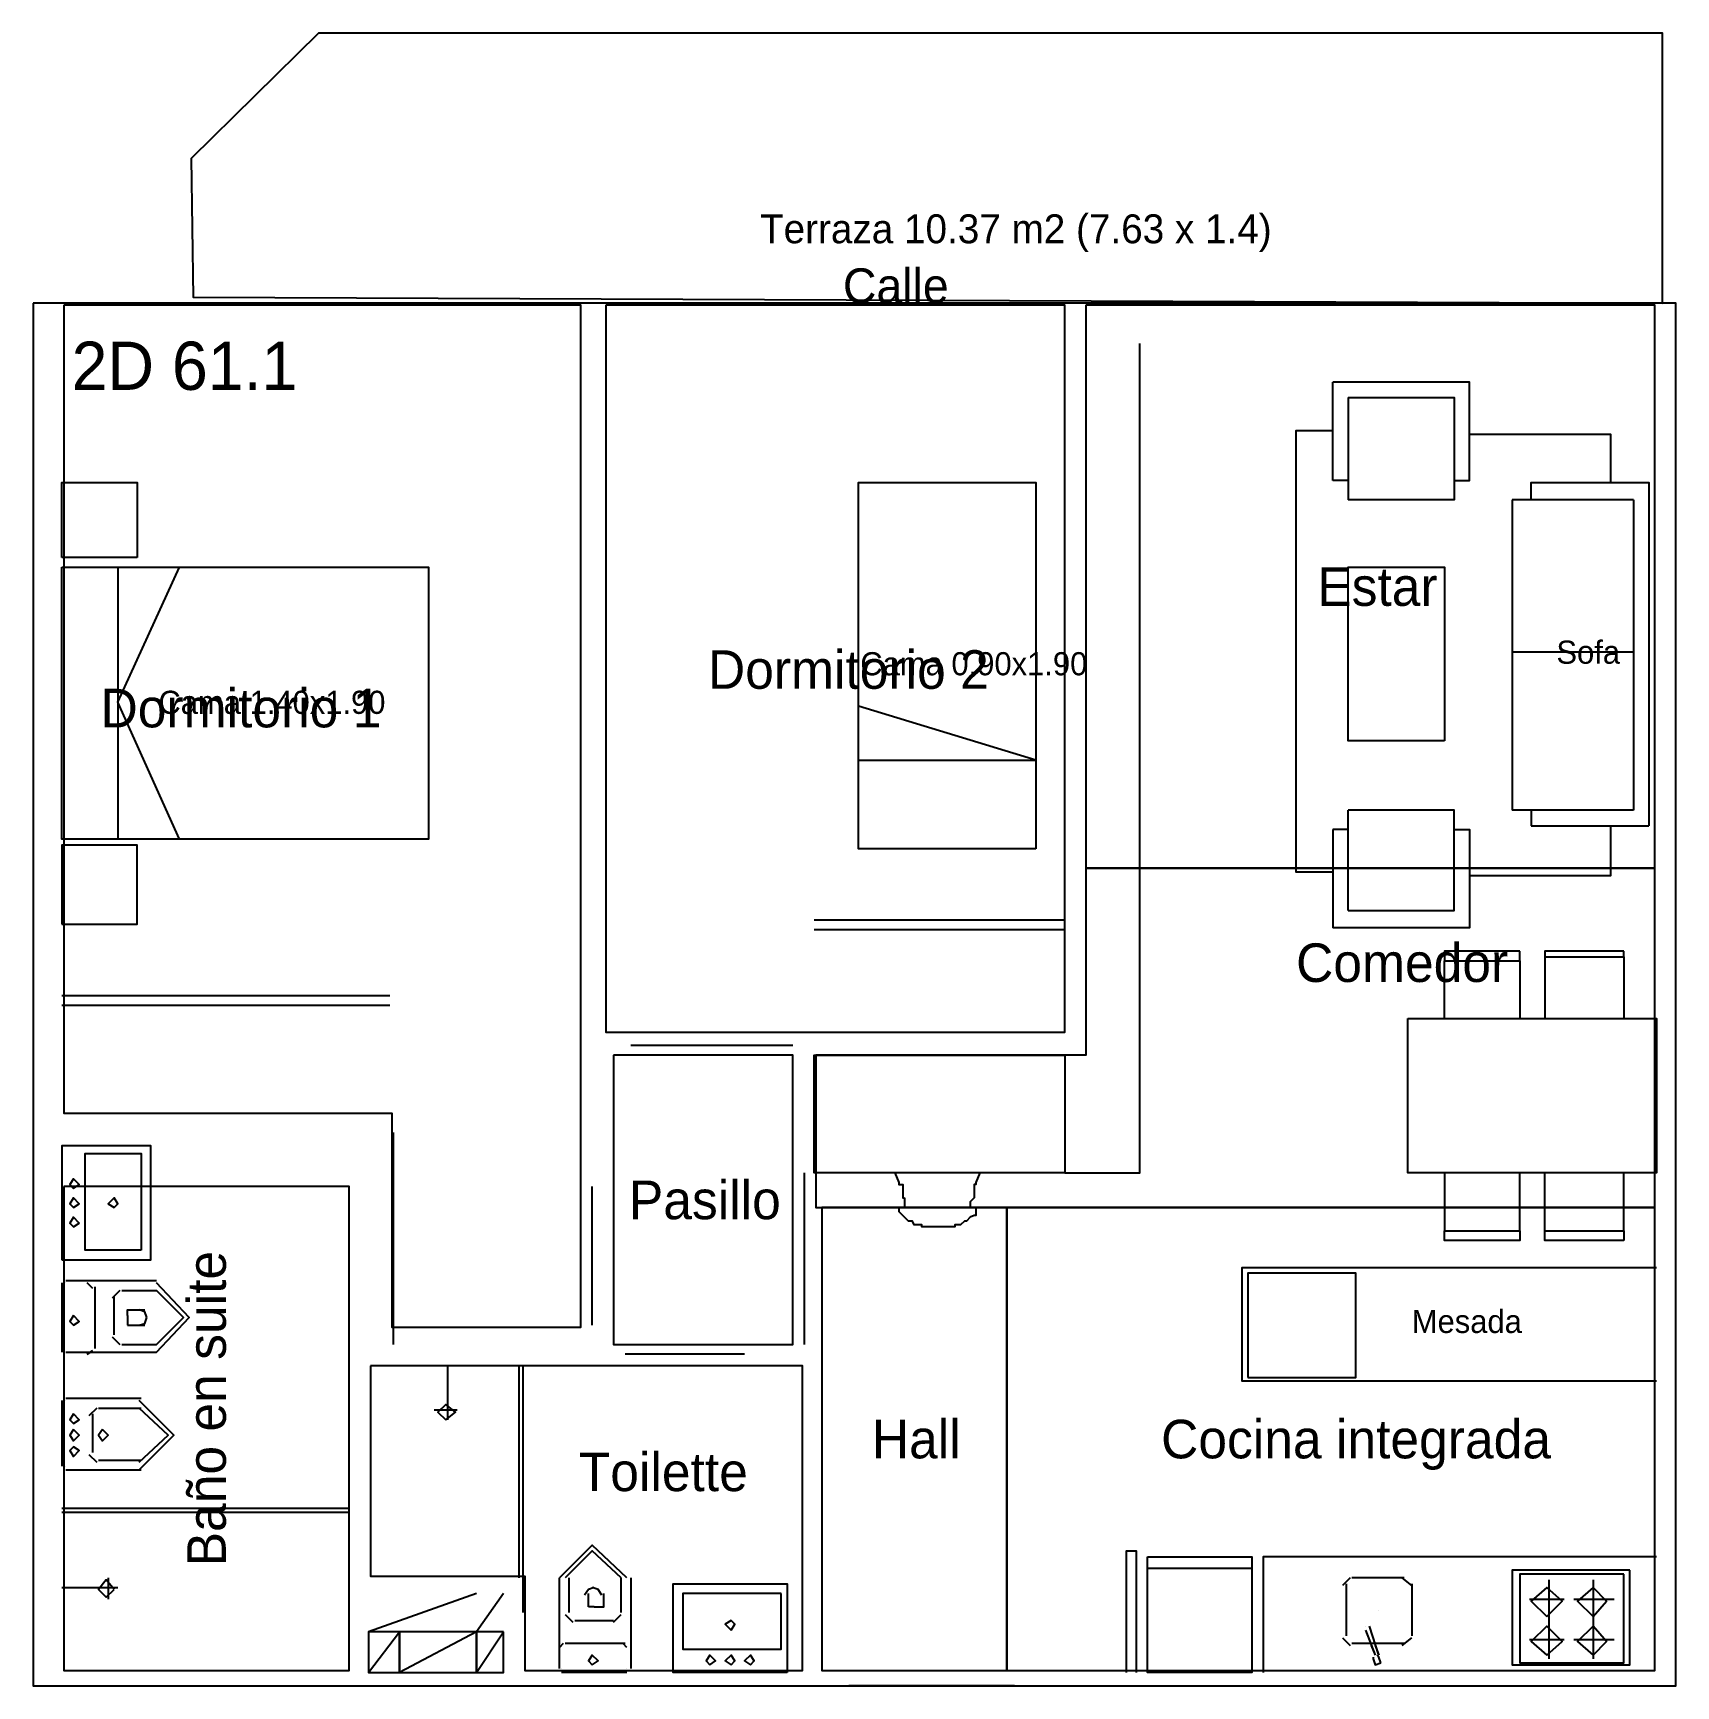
# Model space of a CAD drawing. Header units: metres. Extents: x 0 to 140, y 0 to 9.
# Drawn here: x 0 to 8.52, y 0 to 8.57 of the extents above; entities that cross this region are included whole.
import ezdxf

# ---------------------------------------------------------------- set-up
doc = ezdxf.new("R2010")
doc.units = ezdxf.units.M
for name, color, linetype in [('Trazo_Cotas', 9, 'Continuous'), ('Trazo_Entrada', 1, 'Continuous'), ('Trazo_Equipamiento', 8, 'Continuous'), ('Trazo_Estancias', 3, 'Continuous'), ('Trazo_Fachada', 30, 'Continuous'), ('Trazo_Medianeras', 8, 'Continuous'), ('Trazo_Puertas', 1, 'Continuous'), ('Trazo_Unidad', 7, 'Continuous'), ('Trazo_Ventanas', 5, 'Continuous')]:
    doc.layers.add(name, color=color, linetype=linetype)

msp = doc.modelspace()

# ---------------------------------------------------------------- texts
at = {"layer": 'Trazo_Cotas'}
msp.add_text('Terraza 10.37 m2 (7.63 x 1.4)', height=0.15, dxfattribs=at).set_placement((3.77, 7.48))
at = {"layer": 'Trazo_Equipamiento', "color": 8}
for s, p in [('Sofa', (7.9, 5.3)), ('Cama 0.90x1.90', (4.29, 5.24)), ('Cama 1.40x1.90', (0.65, 5.04)), ('Mesada', (7.15, 1.83))]:
    msp.add_text(s, height=0.12, dxfattribs=at).set_placement(p)
at = {"layer": 'Trazo_Estancias', "color": 2}
msp.add_text('Estar', height=0.2, dxfattribs=at).set_placement((6.66, 5.6))
at = {"layer": 'Trazo_Estancias', "color": 5}
for s, p in [('Dormitorio 2', (3.5, 5.17)), ('Dormitorio 1', (0.35, 4.97))]:
    msp.add_text(s, height=0.2, dxfattribs=at).set_placement(p)
at = {"layer": 'Trazo_Estancias', "color": 40}
msp.add_text('Comedor', height=0.2, dxfattribs=at).set_placement((6.55, 3.65))
at = {"layer": 'Trazo_Estancias', "color": 8}
for s, p in [('Pasillo', (3.09, 2.42)), ('Hall', (4.35, 1.18))]:
    msp.add_text(s, height=0.2, dxfattribs=at).set_placement(p)
at = {"layer": 'Trazo_Estancias', "color": 4}
msp.add_text('Baño en suite', height=0.2, rotation=90, dxfattribs=at).set_placement((1, 0.62))
at = {"layer": 'Trazo_Estancias', "color": 30}
msp.add_text('Cocina integrada', height=0.2, dxfattribs=at).set_placement((5.85, 1.18))
at = {"layer": 'Trazo_Estancias', "color": 4}
msp.add_text('Toilette', height=0.2, dxfattribs=at).set_placement((2.83, 1.01))
at = {"layer": 'Trazo_Fachada'}
msp.add_text('Calle', height=0.18, dxfattribs=at).set_placement((4.2, 7.17))
at = {"layer": 'Trazo_Unidad'}
msp.add_text('2D 61.1', height=0.25, dxfattribs=at).set_placement((0.2, 6.72))

# ---------------------------------------------------------------- linework, layer by layer
at = {"layer": 'Trazo_Cotas'}
msp.add_lwpolyline([(1.48, 8.57), (0.82, 7.92), (0.83, 7.2), (8.45, 7.17), (8.45, 8.57)], close=True, dxfattribs=at)
at = {"layer": 'Trazo_Entrada'}
msp.add_line((5.09, 0), (4.23, 0), dxfattribs=at)
at = {"layer": 'Trazo_Equipamiento', "color": 9}
for p, q in [((6.74, 6.25), (6.74, 6.76)), ((6.82, 6.68), (6.82, 6.15)), ((6.82, 6.25), (6.74, 6.25)), ((7.67, 6.15), (7.67, 4.54)), ((8.3, 6.15), (7.67, 6.15)), ((8.3, 6.15), (8.3, 4.54)), ((0.54, 5.85), (0.15, 5.85)), ((0.44, 5.8), (0.44, 4.39)), ((8.3, 5.36), (7.67, 5.36)), ((6.82, 4.02), (6.82, 4.54)), ((8.3, 4.54), (7.67, 4.54)), ((7.77, 4.54), (7.77, 4.46)), ((7.77, 4.46), (8.38, 4.46)), ((6.74, 4.44), (6.74, 3.93)), ((6.82, 4.44), (6.74, 4.44)), ((5.35, 3.97), (4.05, 3.97)), ((5.35, 3.97), (4.05, 3.97)), ((7.71, 3.76), (7.71, 3.81)), ((8.25, 3.78), (8.25, 3.81)), ((0.15, 3.58), (1.85, 3.58)), ((0.15, 3.58), (1.85, 3.58)), ((4.49, 2.46), (4.49, 2.46)), ((2.3, 0.48), (1.74, 0.28)), ((2.44, 0.48), (2.3, 0.28)), ((1.74, 0.07), (1.9, 0.28)), ((2.3, 0.07), (2.44, 0.28))]:
    msp.add_line(p, q, dxfattribs=at)
at = {"layer": 'Trazo_Equipamiento', "color": 8}
for p, q in [((8.25, 2.36), (8.25, 2.31)), ((0.15, 2.09), (0.15, 1.73)), ((0.17, 2.09), (0.17, 2.09)), ((0.31, 2.06), (0.28, 2.09)), ((0.32, 2.07), (0.32, 1.75)), ((0.45, 2.05), (0.41, 2.01)), ((0.42, 1.82), (0.42, 2.02)), ((0.46, 2.05), (0.64, 2.05)), ((0.49, 1.92), (0.49, 1.87)), ((0.41, 1.81), (0.45, 1.77)), ((0.49, 1.87), (0.58, 1.87)), ((0.17, 1.73), (0.17, 1.73)), ((0.17, 1.73), (0.36, 1.73)), ((0.28, 1.72), (0.31, 1.74)), ((0.29, 1.73), (0.29, 1.73)), ((0.36, 1.73), (0.64, 1.73)), ((0.46, 1.77), (0.64, 1.77)), ((2.15, 1.66), (2.15, 1.38)), ((2.52, 1.66), (2.52, 0.56)), ((2.54, 1.66), (2.54, 0.38)), ((0.15, 1.48), (0.15, 1.14)), ((0.17, 1.48), (0.17, 1.48)), ((0.56, 1.49), (0.56, 1.49)), ((0.33, 1.44), (0.29, 1.4)), ((0.31, 1.21), (0.31, 1.41)), ((0.34, 1.44), (0.56, 1.44)), ((2.2, 1.43), (2.08, 1.43)), ((0.29, 1.2), (0.33, 1.16)), ((0.17, 1.14), (0.17, 1.14)), ((0.2, 1.12), (0.2, 1.12)), ((0.34, 1.17), (0.56, 1.17)), ((0.56, 1.12), (0.56, 1.12)), ((1.64, 0.92), (0.15, 0.92)), ((1.64, 0.9), (0.15, 0.9)), ((5.78, 0.61), (6.32, 0.61)), ((8.28, 0.6), (7.67, 0.6)), ((0.39, 0.56), (0.39, 0.45)), ((2.73, 0.28), (2.73, 0.56)), ((2.78, 0.38), (2.78, 0.56)), ((3.05, 0.38), (3.05, 0.56)), ((6.83, 0.56), (6.79, 0.52)), ((6.81, 0.53), (6.81, 0.26)), ((7.11, 0.56), (6.84, 0.56)), ((7.15, 0.52), (7.1, 0.56)), ((7.15, 0.53), (7.15, 0.26)), ((7.86, 0.55), (7.86, 0.34)), ((8.09, 0.55), (8.09, 0.34)), ((0.15, 0.51), (0.44, 0.51)), ((2.88, 0.41), (2.88, 0.48)), ((7.76, 0.45), (7.94, 0.45)), ((7.99, 0.45), (8.2, 0.45)), ((2.76, 0.37), (2.8, 0.33)), ((2.91, 0.41), (2.88, 0.41)), ((3.01, 0.33), (3.05, 0.37)), ((6.98, 0.39), (6.98, 0.39)), ((2.73, 0.09), (2.73, 0.28)), ((2.81, 0.34), (3.01, 0.34)), ((6.91, 0.31), (6.91, 0.31)), ((6.91, 0.29), (6.96, 0.16)), ((6.98, 0.16), (6.93, 0.31)), ((7.86, 0.34), (7.86, 0.14)), ((8.09, 0.34), (8.09, 0.14)), ((2.75, 0.22), (2.73, 0.2)), ((2.73, 0.21), (2.73, 0.21)), ((3.07, 0.22), (2.76, 0.22)), ((3.08, 0.2), (3.06, 0.22)), ((6.79, 0.25), (6.83, 0.21)), ((6.93, 0.22), (6.84, 0.22)), ((7.11, 0.22), (6.93, 0.22)), ((6.94, 0.21), (6.94, 0.21)), ((6.94, 0.21), (6.96, 0.16)), ((6.96, 0.21), (6.98, 0.16)), ((7.1, 0.21), (7.15, 0.25)), ((7.11, 0.22), (7.11, 0.22)), ((7.76, 0.24), (7.94, 0.24)), ((7.99, 0.24), (8.2, 0.24)), ((2.74, 0.09), (2.74, 0.09)), ((3.08, 0.09), (3.08, 0.09)), ((6.95, 0.15), (6.95, 0.14)), ((6.95, 0.14), (6.95, 0.14)), ((6.95, 0.14), (6.95, 0.14)), ((6.98, 0.15), (6.97, 0.16)), ((6.99, 0.12), (6.98, 0.15)), ((3.08, 0.07), (2.74, 0.07))]:
    msp.add_line(p, q, dxfattribs=at)
at = {"layer": 'Trazo_Equipamiento', "color": 9}
for points in [[(5.35, 2.66), (5.74, 2.66), (5.74, 6.96)], [(7.37, 6.25), (7.45, 6.25), (7.45, 6.76), (6.74, 6.76)], [(6.82, 6.68), (7.37, 6.68), (7.37, 6.15), (6.82, 6.15)], [(6.74, 4.22), (6.55, 4.22), (6.55, 6.51), (6.74, 6.51)], [(7.45, 6.49), (8.18, 6.49), (8.18, 6.24)], [(0.15, 5.85), (0.15, 6.24), (0.54, 6.24), (0.54, 5.85)], [(7.77, 6.15), (7.77, 6.24), (8.38, 6.24), (8.38, 4.46)], [(0.76, 4.39), (0.44, 5.1), (0.76, 5.8)], [(4.28, 4.8), (5.2, 4.8), (4.28, 5.08)], [(6.82, 4.02), (7.37, 4.02), (7.37, 4.54), (6.82, 4.54)], [(8.18, 4.46), (8.18, 4.2), (7.45, 4.2)], [(7.37, 4.44), (7.45, 4.44), (7.45, 3.93), (6.74, 3.93)], [(5.35, 3.92), (4.1, 3.92), (4.05, 3.92)], [(7.71, 3.81), (7.32, 3.81), (7.32, 3.76)], [(8.25, 3.81), (7.84, 3.81), (7.84, 3.46)], [(7.84, 3.78), (8.25, 3.78), (8.25, 3.46)], [(7.32, 3.46), (7.32, 3.76), (7.71, 3.76), (7.71, 3.46)], [(0.15, 3.53), (1.8, 3.53), (1.85, 3.53)], [(4.47, 2.66), (4.49, 2.61), (4.49, 2.6), (4.51, 2.6), (4.51, 2.53), (4.52, 2.53)], [(4.91, 2.66), (4.89, 2.61), (4.89, 2.6), (4.88, 2.6), (4.88, 2.53), (4.86, 2.51), (4.86, 2.49)], [(4.52, 2.49), (4.52, 2.48), (4.49, 2.48), (4.49, 2.46)], [(4.52, 2.53), (4.52, 2.51), (4.52, 2.49)], [(4.86, 2.49), (4.86, 2.48), (4.88, 2.48)], [(4.89, 2.46), (4.89, 2.44), (4.88, 2.44), (4.86, 2.43), (4.84, 2.41), (4.83, 2.41), (4.81, 2.39), (4.78, 2.39), (4.78, 2.38), (4.61, 2.38), (4.61, 2.39), (4.57, 2.39), (4.56, 2.41), (4.54, 2.41), (4.49, 2.46)], [(4.88, 2.48), (4.89, 2.48), (4.89, 2.46)], [(2.3, 0.28), (1.9, 0.28), (1.9, 0.07), (2.3, 0.07), (2.3, 0.28), (1.9, 0.07), (1.9, 0.28), (1.74, 0.28), (1.74, 0.07), (1.9, 0.07)]]:
    msp.add_lwpolyline(points, dxfattribs=at)
for points in [[(5.2, 4.34), (4.28, 4.34), (4.28, 6.24), (5.2, 6.24)], [(0.15, 5.8), (2.05, 5.8), (2.05, 4.39), (0.15, 4.39)], [(7.32, 4.9), (6.82, 4.9), (6.82, 5.8), (7.32, 5.8)], [(0.15, 3.95), (0.54, 3.95), (0.54, 4.36), (0.15, 4.36)], [(7.13, 3.46), (8.42, 3.46), (8.42, 2.66), (7.13, 2.66)], [(5.35, 2.66), (4.05, 2.66), (4.05, 3.27), (5.35, 3.27)], [(2.44, 0.28), (2.3, 0.28), (2.3, 0.07), (2.44, 0.07)]]:
    msp.add_lwpolyline(points, close=True, dxfattribs=at)
at = {"layer": 'Trazo_Equipamiento', "color": 8}
for points in [[(0.15, 2.21), (0.61, 2.21), (0.61, 2.8), (0.15, 2.8)], [(0.56, 2.26), (0.27, 2.26), (0.27, 2.76), (0.56, 2.76)], [(0.21, 2.58), (0.24, 2.6), (0.21, 2.63), (0.19, 2.6)], [(0.21, 2.48), (0.24, 2.5), (0.21, 2.53), (0.19, 2.5)], [(0.42, 2.48), (0.44, 2.5), (0.42, 2.53), (0.39, 2.5)], [(0.21, 2.38), (0.24, 2.4), (0.21, 2.43), (0.19, 2.4)], [(6.3, 1.6), (6.86, 1.6), (6.86, 2.14), (6.3, 2.14)], [(0.21, 1.92), (0.19, 1.89), (0.21, 1.87), (0.24, 1.89)], [(2.14, 1.38), (2.19, 1.42), (2.14, 1.46), (2.1, 1.42)], [(0.21, 1.41), (0.19, 1.38), (0.21, 1.36), (0.24, 1.38)], [(0.21, 1.33), (0.19, 1.3), (0.21, 1.27), (0.24, 1.3)], [(0.36, 1.33), (0.34, 1.3), (0.36, 1.27), (0.39, 1.3)], [(0.21, 1.24), (0.19, 1.22), (0.21, 1.19), (0.24, 1.22)], [(5.78, 0.67), (6.32, 0.67), (6.32, 0.07), (5.78, 0.07)], [(8.28, 0.6), (7.67, 0.6), (7.67, 0.11), (8.28, 0.11)], [(0.42, 0.5), (0.38, 0.55), (0.34, 0.5), (0.38, 0.46)], [(3.91, 0.07), (3.32, 0.07), (3.32, 0.53), (3.91, 0.53)], [(8.25, 0.58), (7.71, 0.58), (7.71, 0.12), (8.25, 0.12)], [(3.88, 0.48), (3.37, 0.48), (3.37, 0.19), (3.88, 0.19)], [(7.85, 0.36), (7.93, 0.44), (7.85, 0.51), (7.77, 0.44)], [(8.09, 0.36), (8.16, 0.44), (8.09, 0.51), (8.01, 0.44)], [(3.62, 0.29), (3.64, 0.32), (3.62, 0.34), (3.59, 0.32)], [(7.85, 0.16), (7.93, 0.23), (7.85, 0.31), (7.77, 0.23)], [(8.09, 0.16), (8.16, 0.23), (8.09, 0.31), (8.01, 0.23)], [(2.9, 0.11), (2.93, 0.13), (2.9, 0.16), (2.88, 0.13)], [(3.51, 0.11), (3.54, 0.13), (3.51, 0.16), (3.49, 0.13)], [(3.62, 0.11), (3.64, 0.13), (3.62, 0.16), (3.59, 0.13)], [(3.72, 0.11), (3.74, 0.13), (3.72, 0.16), (3.69, 0.13)]]:
    msp.add_lwpolyline(points, close=True, dxfattribs=at)
for points in [[(7.32, 2.66), (7.32, 2.36), (7.71, 2.36), (7.71, 2.66)], [(8.25, 2.31), (7.84, 2.31), (7.84, 2.66)], [(7.84, 2.36), (8.25, 2.36), (8.25, 2.66)], [(7.71, 2.36), (7.71, 2.31), (7.32, 2.31), (7.32, 2.36)], [(8.42, 1.58), (6.27, 1.58), (6.27, 2.17), (8.42, 2.17)], [(0.64, 2.1), (0.32, 2.1), (0.17, 2.1)], [(0.64, 1.73), (0.81, 1.91), (0.64, 2.09)], [(0.64, 1.77), (0.78, 1.91), (0.64, 2.05)], [(0.49, 1.92), (0.49, 1.95), (0.58, 1.95)], [(0.59, 1.91), (0.58, 1.94), (0.55, 1.95)], [(0.55, 1.87), (0.58, 1.88), (0.59, 1.91)], [(0.56, 1.49), (0.24, 1.49), (0.17, 1.49)], [(0.55, 1.12), (0.73, 1.3), (0.55, 1.48)], [(0.55, 1.16), (0.7, 1.3), (0.55, 1.44)], [(0.17, 1.12), (0.27, 1.12), (0.56, 1.12)], [(3.08, 0.56), (2.9, 0.73), (2.73, 0.56)], [(3.05, 0.56), (2.9, 0.7), (2.76, 0.56)], [(5.67, 0.07), (5.67, 0.7), (5.72, 0.7), (5.72, 0.07)], [(8.42, 0.67), (6.38, 0.67), (6.38, 0.07)], [(3.1, 0.56), (3.1, 0.24), (3.1, 0.09)], [(2.91, 0.51), (2.88, 0.5), (2.86, 0.47)], [(2.95, 0.47), (2.93, 0.5), (2.9, 0.51)], [(2.91, 0.41), (2.96, 0.41), (2.96, 0.48)], [(6.95, 0.14), (6.96, 0.11), (6.99, 0.12)]]:
    msp.add_lwpolyline(points, dxfattribs=at)
at = {"layer": 'Trazo_Estancias', "color": 5}
for points in [[(0.16, 7.16), (0.16, 2.97), (1.86, 2.97), (1.86, 1.86), (2.84, 1.86), (2.84, 7.16)], [(2.97, 7.16), (2.97, 3.39), (5.35, 3.39), (5.35, 7.16)]]:
    msp.add_lwpolyline(points, close=True, dxfattribs=at)
at = {"layer": 'Trazo_Estancias', "color": 2}
msp.add_lwpolyline([(5.46, 7.16), (5.46, 4.24), (8.41, 4.24), (8.41, 7.16)], close=True, dxfattribs=at)
at = {"layer": 'Trazo_Estancias', "color": 40}
msp.add_lwpolyline([(5.46, 4.24), (5.46, 3.27), (4.06, 3.27), (4.06, 2.48), (8.41, 2.48), (8.41, 4.24)], close=True, dxfattribs=at)
at = {"layer": 'Trazo_Estancias', "color": 8}
for points in [[(3.01, 3.27), (3.01, 1.77), (3.94, 1.77), (3.94, 3.27)], [(4.09, 2.48), (4.09, 0.08), (5.05, 0.08), (5.05, 2.48)]]:
    msp.add_lwpolyline(points, close=True, dxfattribs=at)
at = {"layer": 'Trazo_Estancias', "color": 4}
for points in [[(0.16, 2.59), (0.16, 0.08), (1.64, 0.08), (1.64, 2.59)], [(1.75, 1.66), (1.75, 0.57), (2.55, 0.57), (2.55, 0.08), (3.99, 0.08), (3.99, 1.66)]]:
    msp.add_lwpolyline(points, close=True, dxfattribs=at)
at = {"layer": 'Trazo_Estancias', "color": 30}
msp.add_lwpolyline([(5.05, 2.48), (5.05, 0.08), (8.41, 0.08), (8.41, 2.48)], close=True, dxfattribs=at)
at = {"layer": 'Trazo_Fachada'}
msp.add_line((8.4, 7.17), (0, 7.17), dxfattribs=at)
at = {"layer": 'Trazo_Medianeras'}
msp.add_line((0, 7.17), (0, 0.12), dxfattribs=at)
at = {"layer": 'Trazo_Puertas'}
for p, q in [((3.94, 3.32), (3.1, 3.32)), ((1.87, 1.77), (1.87, 2.87)), ((4, 1.77), (4, 2.66)), ((2.9, 1.87), (2.9, 2.59)), ((3.69, 1.72), (3.07, 1.72))]:
    msp.add_line(p, q, dxfattribs=at)
at = {"layer": 'Trazo_Unidad'}
msp.add_lwpolyline([(0, 7.17), (0, 0), (8.52, 0), (8.52, 7.17)], close=True, dxfattribs=at)
at = {"layer": 'Trazo_Ventanas'}
for p, q in [((2.8, 7.17), (0.2, 7.17)), ((5.3, 7.17), (3, 7.17)), ((8.4, 7.17), (5.5, 7.17))]:
    msp.add_line(p, q, dxfattribs=at)

msp.set_redraw_order([(e.dxf.handle, doc.entitydb.next_handle()) for e in msp.query("TEXT MTEXT ATTDEF DIMENSION ARC_DIMENSION")])  # texts and dimensions are drawn at this point

doc.saveas('drawing.dxf')
